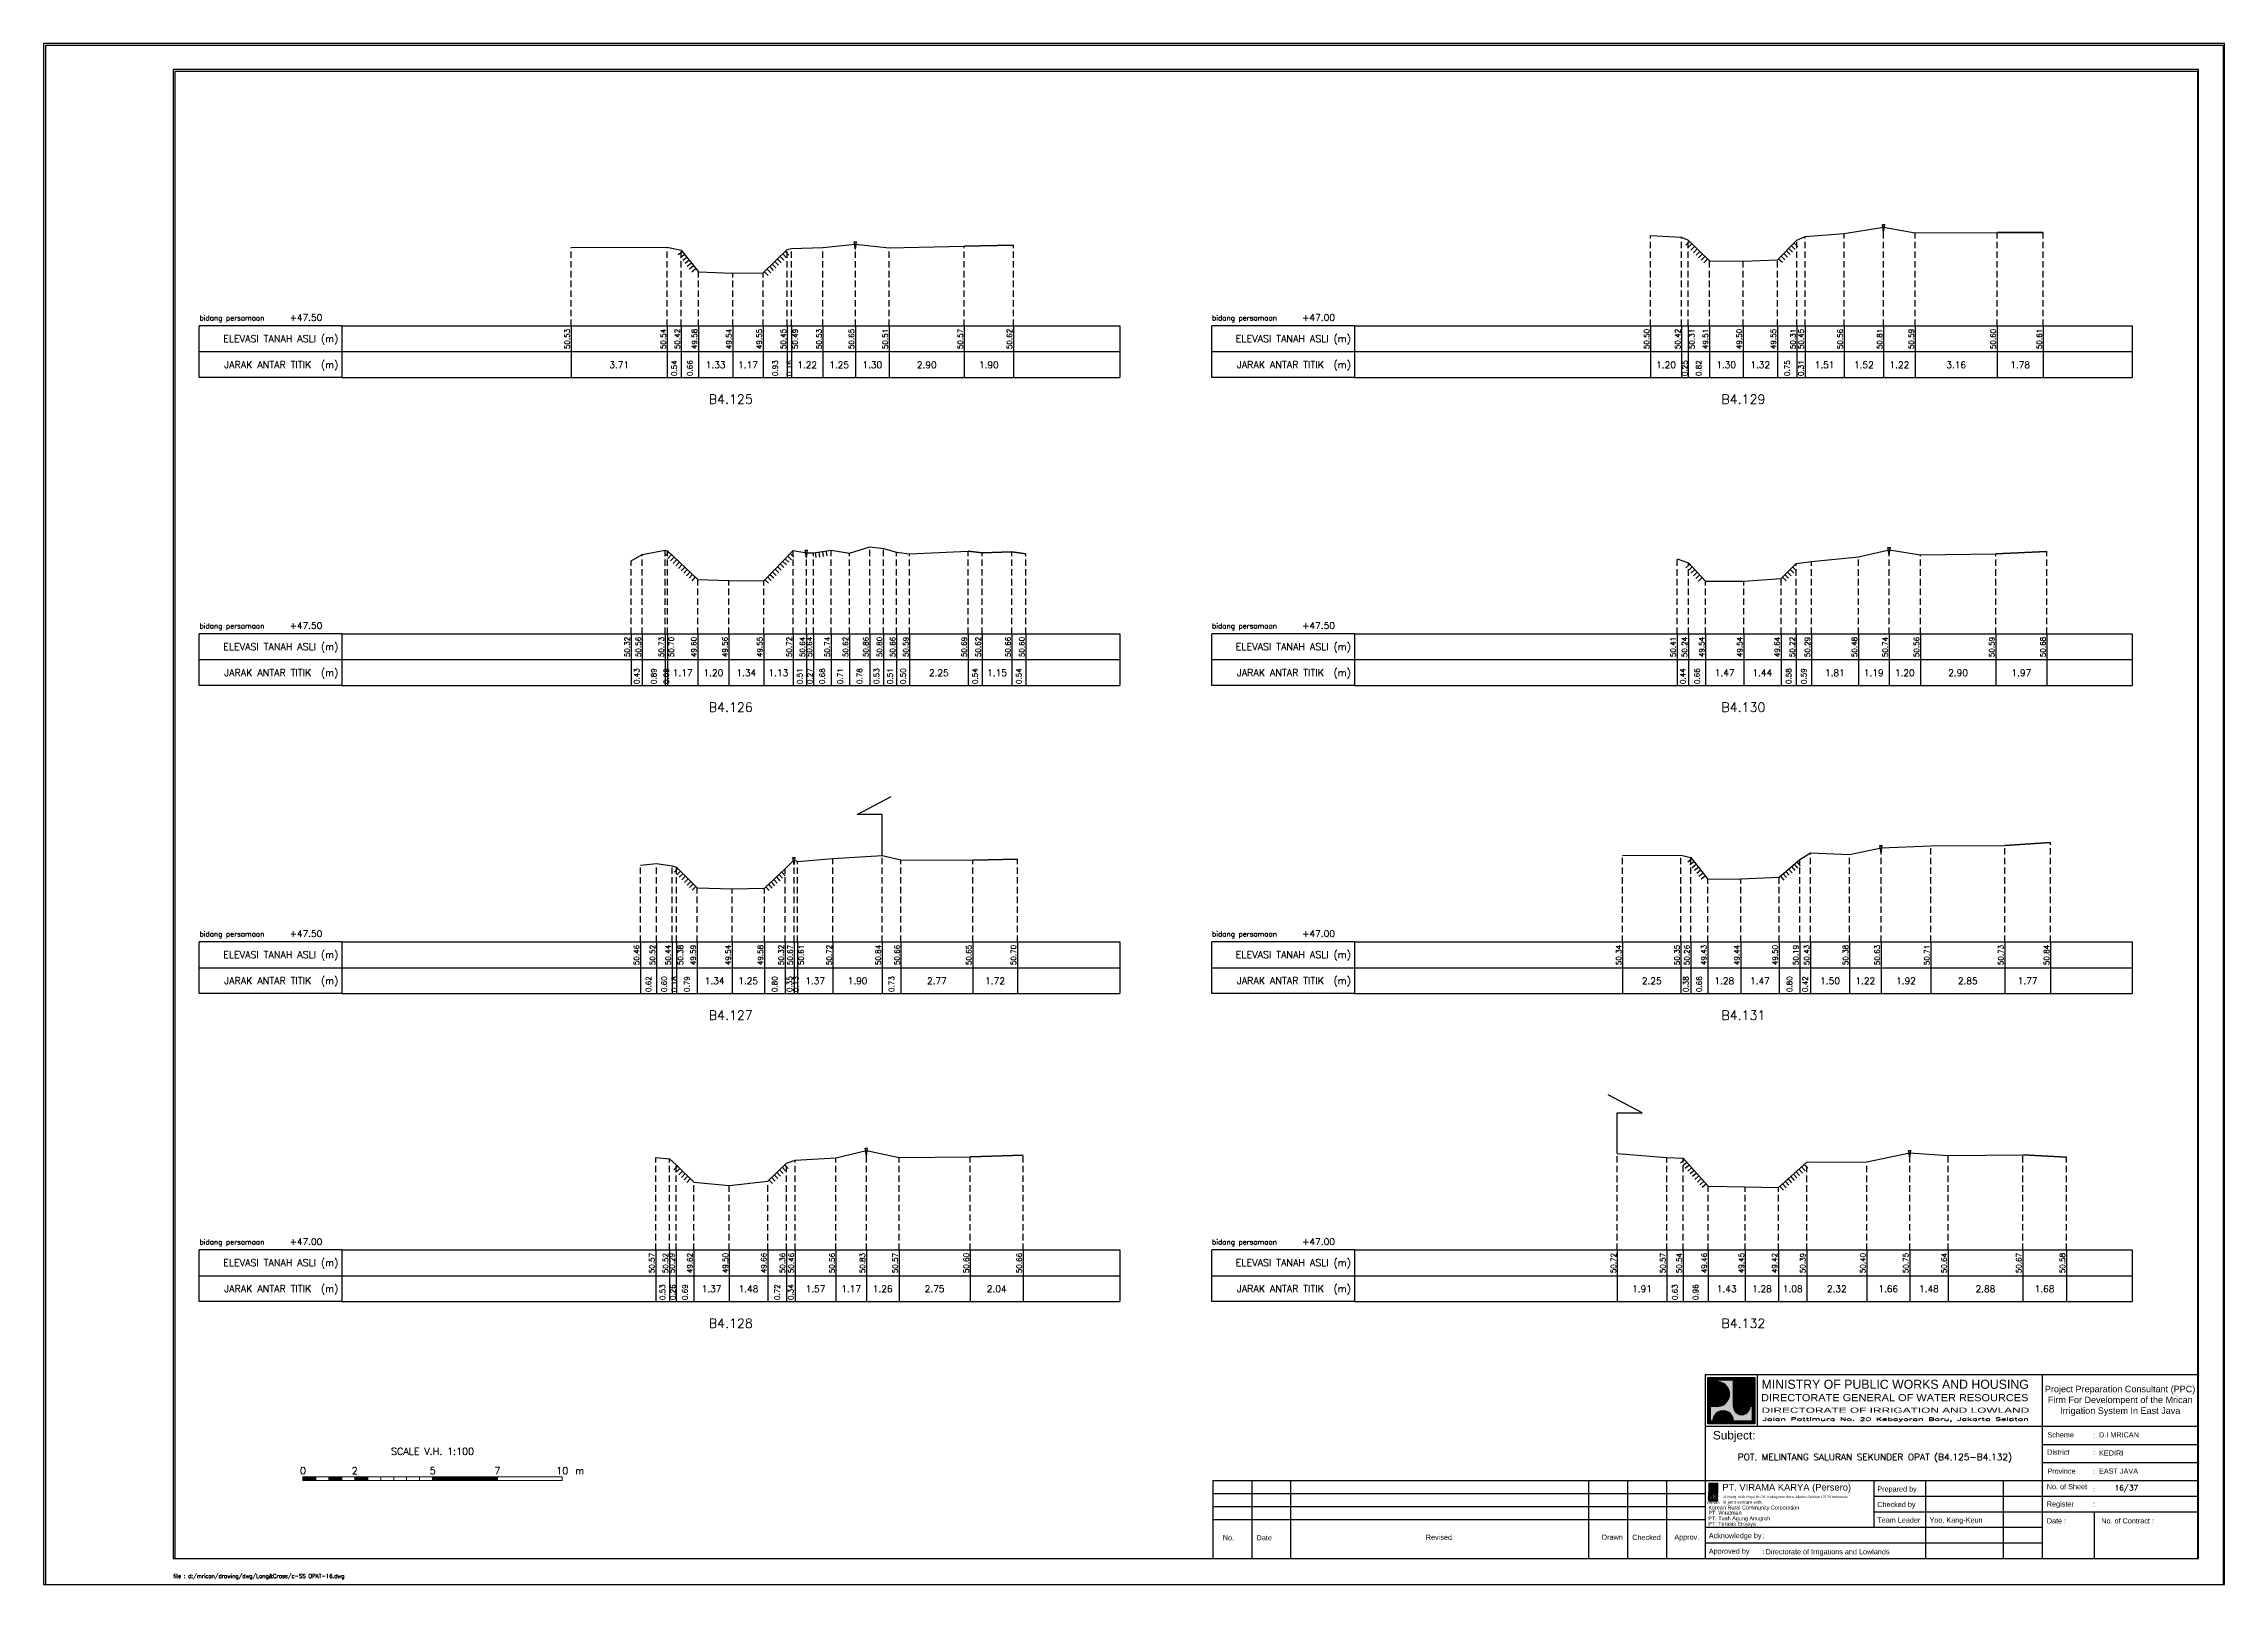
# Model space of a CAD drawing. Header units: inches. Extents: x -11 to 3175, y -842 to -783.
# Drawn here: x 1285 to 1369.1, y -842 to -782.6 of the extents above; entities that cross this region are included whole.
import ezdxf
from ezdxf.enums import TextEntityAlignment as Align

# ---------------------------------------------------------------- set-up
doc = ezdxf.new("R2010")
doc.units = ezdxf.units.IN
doc.header["$MEASUREMENT"] = 0
doc.linetypes.add('DASHED2', pattern=[0.375, 0.25, -0.125])
doc.layers.add('KOP', color=7, linetype='Continuous')
doc.layers.add('pelengkap', color=7, linetype='Continuous')
doc.styles.add('ARIAL', font='arial.ttf')
doc.styles.add('battang01', font='arial.ttf')
doc.styles.add('L100', font='simplex.shx', dxfattribs={"height": 0.254})
doc.styles.add('L140', font='simplex.shx', dxfattribs={"height": 0.356})
doc.styles.add('L60', font='simplex.shx', dxfattribs={"height": 0.152})
doc.styles.add('L80', font='simplex.shx', dxfattribs={"height": 0.203})
doc.styles.add('ROMANS-N', font='ROMANS.SHX', dxfattribs={"width": 0.8})
doc.styles.add('SONDU', font='arial.ttf')
doc.styles.get("Standard").update_dxf_attribs({"font": 'simplex.shx'})
doc.styles.add('STYLE1', font='arial.ttf', dxfattribs={"height": 0.2})
pattern_1 = [(45, (0, 0), (-0.08838834764831843, 0.08838834764831845), [])]

# ---------------------------------------------------------------- blocks, each defined once
blk = doc.blocks.new('kop')
at = {"layer": 'KOP'}
h = blk.add_hatch(color=3, dxfattribs=at)
h.paths.add_polyline_path([(609.8653532927285, 69.7965174242664), (591.8076082223538, 69.7965174242664), (591.8076082223538, 51.90947071793616), (609.8653532927285, 51.90947071793616)])
h.paths.add_polyline_path([(592.1020534932645, 52.24844148547069), (592.1020534932645, 69.50460869670152), (609.5341911203627, 69.50460869670152), (609.5341911203627, 52.24844148547069)], flags=16)
edge = h.paths.add_edge_path(flags=0)
edge.add_line((608.873529834174, 52.90910277674104), (601.6712012034158, 52.90910277674104))
edge.add_ellipse((597.6820295724688, 52.91975268540099), major_axis=(2.820780363398898, 2.820780363398898), ratio=0.9999999999999934, start_angle=314.8470375744171, end_angle=495.1529624255826)
edge.add_line((593.6928579415221, 52.90910277674104), (592.7627147794652, 52.90910277674104))
edge.add_line((592.7627147794651, 52.90910277674104), (592.7627147794651, 58.62619728620361))
edge.add_line((592.7627147794651, 58.62619728620368), (595.428986556629, 58.62619728620368))
edge.add_ellipse((595.4289865566291, 63.36824099147847), major_axis=(-3.353131261170752, 3.353131261170752), ratio=0.9999999999999983, start_angle=134.9999999999999, end_angle=314.9999999999999)
edge.add_line((595.4289865566291, 68.11028469675327), (595.4289865566291, 68.84394741944757))
edge.add_line((595.4289865566291, 68.84394741944752), (601.6547436091821, 68.84394741944752))
edge.add_line((601.6547436091821, 68.84394741944752), (601.6547436091821, 58.59413430307072))
edge.add_ellipse((604.8563547331537, 58.62619728605213), major_axis=(2.263994459030571, 2.263994459030571), ratio=0.9999999999991376, start_angle=135.5737774266452, end_angle=315.0000000026869)
edge.add_line((608.0581264027169, 58.62619728620368), (608.873529834174, 58.62619728620368))
edge.add_line((608.873529834174, 58.62619728620368), (608.873529834174, 52.9091027767411))
h = blk.add_hatch(dxfattribs=at)
h.set_pattern_fill('ANSI31', color=21)
h.set_pattern_definition(pattern_1)
h.paths.add_polyline_path([(609.5341911203627, 69.50460869670152), (592.1020534932645, 69.50460869670152), (592.1020534932645, 52.24844148547069), (609.5341911203627, 52.24844148547069)])
edge = h.paths.add_edge_path(flags=16)
edge.add_line((608.0581264038578, 58.62619728331649), (608.873529834174, 58.62619728331649))
edge.add_line((608.873529834174, 58.62619728331649), (608.873529834174, 52.90910277674104))
edge.add_line((608.873529834174, 52.90910277674104), (601.6712012043477, 52.90910277674104))
edge.add_ellipse((597.6820295732255, 52.91975268530538), major_axis=(-2.820780363950464, 2.820780363950464), ratio=0.9999999999999999, start_angle=224.8470375717975, end_angle=405.1529624282025)
edge.add_line((593.6928579421033, 52.90910277674104), (592.7627147794651, 52.90910277674104))
edge.add_line((592.7627147794651, 52.90910277674104), (592.7627147794651, 58.62619728331649))
edge.add_line((592.7627147794651, 58.62619728331649), (595.4289865705781, 58.62619728331649))
edge.add_ellipse((595.4289865571182, 63.3682409894528), major_axis=(-3.353131262124677, 3.353131262124677), ratio=0.9999999999999912, start_angle=134.9999999999997, end_angle=314.9999999999998)
edge.add_line((595.4289865571182, 68.11028469676671), (595.4289865571182, 68.84394741944752))
edge.add_line((595.4289865571182, 68.84394741944752), (601.6547436095548, 68.84394741944752))
edge.add_line((601.6547436095548, 68.84394741944752), (601.6547436095548, 58.5941344047481))
edge.add_ellipse((604.8563547345466, 58.62619728331649), major_axis=(-2.263994459341034, 2.263994459341035), ratio=0.999999999999965, start_angle=45.57377555810933, end_angle=225.000000000001)
h = blk.add_hatch(color=3, dxfattribs=at)
edge = h.paths.add_edge_path()
edge.add_line((601.6547436091821, 68.84394741944752), (595.4289865566291, 68.84394741944752))
edge.add_line((595.4289865566291, 68.84394741944752), (595.4289865566291, 68.11028469675321))
edge.add_ellipse((595.4289865566291, 63.36824099147847), major_axis=(-3.353131261170759, 3.353131261170758), ratio=0.9999999999999979, start_angle=134.9999999999999, end_angle=314.99999999999994, ccw=False)
edge.add_line((595.4289865566291, 58.62619728620368), (592.7627147794652, 58.62619728620368))
edge.add_line((592.7627147794651, 58.62619728620368), (592.7627147794651, 52.9091027767411))
edge.add_line((592.7627147794651, 52.90910277674104), (593.692857941522, 52.90910277674104))
edge.add_ellipse((597.6820295724688, 52.91975268540099), major_axis=(-2.820780363398898, 2.820780363398898), ratio=0.9999999999999934, start_angle=-135.1529624255826, end_angle=45.15296242558293, ccw=False)
edge.add_line((601.6712012034156, 52.90910277674104), (608.8735298341738, 52.90910277674104))
edge.add_line((608.873529834174, 52.90910277674104), (608.873529834174, 58.62619728620361))
edge.add_line((608.873529834174, 58.62619728620368), (608.0581264027169, 58.62619728620368))
edge.add_ellipse((604.856354733136, 58.62619728987087), major_axis=(2.263994459042317, 2.263994459042318), ratio=0.9999999999997576, start_angle=134.426222510409, end_angle=314.999999934367, ccw=False)
edge.add_line((601.6547436091821, 58.65826027636805), (601.6547436091821, 68.8439474194476))
h = blk.add_hatch(dxfattribs=at)
h.set_pattern_fill('ANSI31', color=41)
h.set_pattern_definition(pattern_1)
h.paths.add_polyline_path([(595.5939701222399, 25.44229578518152), (591.9923714647559, 25.44229578518152), (591.9923714647559, 22.12011222587194), (595.5939701222399, 22.12011222587194)])
h.paths.add_polyline_path([(594.8290399212113, 23.80107538915849), (595.486404190889, 22.50553331270966), (594.9518442189607, 22.50553331270966), (594.3704352444638, 23.59173922572727), (594.3704352444638, 22.50553331270966), (593.8526512319377, 22.50553331270966), (593.8526512319377, 24.7253559070662), (593.2416323709347, 22.50553331270966), (592.8436656118323, 22.50553331270966), (592.1206616099082, 25.0450254569166), (592.6728596590955, 25.0450254569166), (593.0257276515837, 23.53939475651638), (593.4088768836065, 25.0450254569166), (594.3704352444638, 25.0450254569166), (594.3704352444638, 23.99209855350495), (594.8904903176194, 25.0450254569166), (595.4627761213299, 25.0450254569166)], flags=16)
at = {"color": 2}
blk.add_lwpolyline([(-49.29008735655361, -9.987386569675465), (790.6905617838997, -9.987386569675465), (790.6905617838997, 583.2926438577114), (-49.29008735655361, 583.2926438577114)], close=True, dxfattribs=at)
at = {"color": 6}
blk.add_lwpolyline([(0.6493091440684111, 0.0004927304488262507), (780.7026824837753, 0.0004927304488262507), (780.7026824837753, 573.3047645575871), (0.6493091440684111, 573.3047645575871)], close=True, dxfattribs=at)
at = {"layer": 'KOP', "color": 5}
for p, q in [((590.8030303217506, 70.96299432783698), (590.8030303217506, 29.98464833497903)), ((590.8030303217506, 70.96299432783698), (780.7026824837753, 70.96299432783698)), ((400.9033781597261, 29.98464833497903), (400.9033781597261, 0.0004927304488262507)), ((400.9033781597261, 29.98464833497903), (590.8030303217506, 29.98464833497903)), ((590.8030303217506, 29.98464833497903), (590.8030303217506, 0.0004927304488262507))]:
    blk.add_line(p, q, dxfattribs=at)
at = {"layer": 'KOP', "color": 3}
for p, q in [((591.8076082223538, 69.7965174242664), (609.8653532927285, 69.7965174242664)), ((591.8076082223538, 51.90947071793616), (591.8076082223538, 69.7965174242664)), ((592.1020534932645, 69.50460869670152), (609.5341911203627, 69.50460869670152)), ((592.1020534932645, 52.24844148547069), (592.1020534932645, 69.50460869670152)), ((595.4289865571182, 68.84394741502373), (595.4289865571182, 68.1102846954029)), ((595.4289865566291, 68.84394741944752), (601.6547436091821, 68.84394741944752)), ((601.6547436095548, 58.59413430414176), (601.6547436095548, 68.84394741502373)), ((609.5341911203627, 69.50460869670152), (609.5341911203627, 52.24844148547069)), ((609.8653532927285, 69.7965174242664), (609.8653532927285, 51.90947071793616)), ((609.8653532927285, 51.90947071793616), (591.8076082223538, 51.90947071793616)), ((609.5341911203627, 52.24844148547069), (592.1020534932645, 52.24844148547069)), ((592.7627147794651, 52.90910277674104), (592.7627147794651, 58.62619728620368)), ((595.4289865571182, 58.62619728331649), (592.7627147799426, 58.62619728331649)), ((593.6928579415221, 52.90910277674104), (592.7627147794651, 52.90910277674104)), ((608.873529834174, 52.90910277674104), (601.6712012034156, 52.90910277674104)), ((608.8735298352565, 58.62619728331649), (608.0581264038578, 58.62619728331649)), ((608.873529834174, 58.62619728620368), (608.873529834174, 52.90910277674104)), ((720.7343712747147, 43.97725428375983), (780.7026824837753, 43.97725428375983)), ((720.7343712747147, 36.98095130936949), (780.7026824837753, 36.98095130936949)), ((415.895455961991, 29.98464833497903), (415.895455961991, 0.0004927304488262507)), ((430.8875337642562, 29.98464833497903), (430.8875337642562, 0.0004927304488262507)), ((545.8267969149554, 29.98464833497903), (545.8267969149554, 0.0004927304488262507)), ((560.8188747172203, 29.98464833497903), (560.8188747172203, 0.0004927304488262507)), ((575.8109525194855, 29.98464833497903), (575.8109525194855, 0.0004927304488262507)), ((655.7687007982327, 29.98464833497903), (655.7687007982327, 11.99415497226093)), ((675.7581378679197, 29.98464833497903), (675.7581378679197, 0.0004927304488262507)), ((705.7422934724498, 29.98464833497903), (705.7422934724498, 0.0004927304488262507)), ((400.9033781597261, 24.98728906755738), (590.8030303217506, 24.98728906755738)), ((400.9033781597261, 19.98992980013563), (590.8030303217506, 19.98992980013563)), ((655.7687007982327, 23.98781721407303), (720.7343712747147, 23.98781721407303)), ((655.7687007982327, 17.99098609316704), (720.7343712747147, 17.99098609316704)), ((720.7343712747147, 23.98781721407303), (780.7026824837753, 23.98781721407303)), ((720.7343712747147, 17.99098609316704), (780.7026824837753, 17.99098609316704)), ((740.7238083444017, 17.99098609316704), (740.7238083444017, 0.0004927304488262507)), ((400.9033781597261, 14.99257053271398), (590.8030303217506, 14.99257053271398)), ((590.8030303217506, 5.997323851354935), (720.7343712747147, 5.997323851354935))]:
    blk.add_line(p, q, dxfattribs=at)
at = {"layer": 'KOP', "color": 4}
for p, q in [((610.7924673914374, 70.96299432783698), (610.7924673914374, 50.97355725815018)), ((720.7343712747147, 70.96299432783698), (720.7343712747147, 0.0004927304488262507)), ((590.8030303217506, 50.97355725815018), (720.7343712747147, 50.97355725815018)), ((720.7343712747147, 50.97355725815018), (780.7026824837753, 50.97355725815018)), ((590.8030303217506, 29.98464833497903), (720.7343712747147, 29.98464833497903)), ((720.7343712747147, 29.98464833497903), (780.7026824837753, 29.98464833497903)), ((590.8030303217506, 11.99415497226093), (720.7343712747147, 11.99415497226093))]:
    blk.add_line(p, q, dxfattribs=at)
at = {"layer": 'KOP', "color": 41}
blk.add_line((595.5939701222399, 22.12011222587194), (591.9923714647559, 22.12011222587194), dxfattribs=at)
for points in [[(591.9923714647559, 25.44229578518152), (595.5939701222399, 25.44229578518152)], [(592.2042302093139, 25.44229578518152), (592.4160889538717, 25.44229578518152)], [(592.6279476984296, 25.44229578518152), (592.8398064429874, 25.44229578518152)], [(593.0516651875452, 25.44229578518152), (593.2635239321031, 25.44229578518152)], [(593.475382676661, 25.44229578518152), (593.6872414212188, 25.44229578518152)], [(593.8991001657766, 25.44229578518152), (594.1109589103345, 25.44229578518152)], [(594.3228176548924, 25.44229578518152), (594.5346763994503, 25.44229578518152)], [(594.7465351440081, 25.44229578518152), (594.958393888566, 25.44229578518152)], [(595.1702526331238, 25.44229578518152), (595.3821113776818, 25.44229578518152)], [(592.1206616099082, 25.0450254569166), (592.6728596590955, 25.0450254569166)], [(592.1206616099082, 25.0450254569166), (592.8436656118323, 22.50553331270964)], [(592.6728596590955, 25.04502545691657), (593.0257276515837, 23.53939475651638), (593.4088768836065, 25.04502545691663)], [(592.8436656118323, 22.50553331270966), (593.2416323709347, 22.50553331270966)], [(593.2416323709347, 22.50553331270964), (593.8526512319377, 24.7253559070662)], [(593.4088768836065, 25.0450254569166), (594.3704352444638, 25.0450254569166)], [(593.8526512319377, 22.50553331270966), (593.8526512319377, 24.7253559070662)], [(593.8526512319377, 22.50553331270966), (594.3704352444638, 22.50553331270966)], [(594.3704352444638, 25.0450254569166), (594.3704352444638, 23.99209855350495)], [(594.3704352444638, 23.99209855350495), (594.8904903176194, 25.04502545691664)], [(594.9518442189607, 22.50553331270961), (594.3704352444638, 23.59173922572727)], [(594.3704352444638, 23.59173922572727), (594.3704352444638, 22.50553331270966)], [(594.8290399212113, 23.80107538915849), (595.4627761213299, 25.04502545691658)], [(594.8290399212113, 23.80107538915849), (595.486404190889, 22.50553331270966)], [(594.8904903176194, 25.0450254569166), (595.4627761213299, 25.0450254569166)], [(594.9518442189607, 22.50553331270966), (595.486404190889, 22.50553331270966)]]:
    blk.add_lwpolyline(points, dxfattribs=at)
at = {"layer": 'KOP', "color": 42}
for points in [[(592.1962927759001, 29.11418325926331), (592.1962927759001, 25.44229578518152)], [(592.5354066955362, 29.11418325926331), (592.5354066955362, 25.44229578518152)], [(592.9591241846518, 29.11418325926331), (592.9591241846518, 25.44229578518152)], [(593.3828416737675, 29.11418325926331), (593.3828416737675, 25.44229578518152)], [(593.8065591628832, 29.11418325926331), (593.8065591628832, 25.44229578518152)], [(594.2302766519989, 29.11418325926331), (594.2302766519989, 25.44229578518152)], [(594.6539941411147, 29.11418325926331), (594.6539941411147, 25.44229578518152)], [(595.0777116302304, 29.11418325926331), (595.0777116302304, 25.44229578518152)], [(595.5014291193462, 29.11418325926331), (595.5014291193462, 25.44229578518152)]]:
    blk.add_lwpolyline(points, dxfattribs=at)
at = {"layer": 'KOP', "color": 3}
for centre, major_axis, ratio, start_param, end_param in [((595.4289865571182, 63.3682409894528), (-3.353131262124677, 3.353131262124677), 0.9999999999999912, 2.35619449019234, 5.497787143782134), ((597.6820295732255, 52.91975268530538), (-2.820780363950464, 2.820780363950464), 0.9999999999999998, 3.924321118983262, 7.071253168581014), ((604.8563547345466, 58.62619728331649), (-2.263994459341034, 2.263994459341035), 0.9999999999999651, 0.7853981633974656, 3.926990816987259)]:
    blk.add_ellipse(centre, major_axis=major_axis, ratio=ratio, start_param=start_param, end_param=end_param, dxfattribs=at)
at = {"layer": 'KOP', "color": 5, "style": 'SONDU'}
for s, height, width, p, p2 in [('MINISTRY OF PUBLIC WORKS AND HOUSING', 3.49815148719519, 0.9710490151369037, (612.4932982688147, 65.39724920043633), (715.583635835389, 65.39724920043633)), ('DIRECTORATE GENERAL OF WATER RESOURCES', 2.748547597081934, 1.100714376561997, (612.3259886324004, 60.61804978528377), (715.4154333181652, 60.61804978528377)), ('DIRECTORATE OF IRRIGATION AND LOWLAND', 1.99894370696868, 1.63875262601232, (612.5247331509995, 56.15346481889102), (715.7518429621628, 56.15346481889102))]:
    blk.add_text(s, height=height, dxfattribs=dict(at, width=width)).set_placement(p, p2, align=Align.FIT)
at = {"layer": 'KOP', "color": 3, "style": 'ROMANS-N', "width": 1.832260783358812}
blk.add_text('Jalan Pattimura No. 20 Kebayoran Baru, Jakarta Selatan', height=1.249339816855425, dxfattribs=at).set_placement((612.7914110984061, 53.0739527913797), (715.583635835389, 53.0739527913797), align=Align.FIT)
at = {"layer": 'KOP', "color": 5, "style": 'ARIAL'}
blk.add_text('Subject:', height=3.252150442789123, dxfattribs=at).set_placement((593.7538629287924, 45.86653647040268))
at = {"layer": 'KOP', "color": 3}
for s, height, style, p in [('Scheme', 1.99894370696868, 'battang01', (722.7467307064071, 46.65722556886666)), ('District', 1.99894370696868, 'battang01', (722.6754973804648, 39.96707763894264)), (':', 1.99894370696868, 'battang01', (740.368327375754, 46.56012324452533)), ('D.I MRICAN', 1.99894370696868, 'battang01', (742.6585068305885, 46.65722556886666)), ('Province', 1.99894370696868, 'battang01', (722.7467307064071, 32.66461962008597)), (':', 1.99894370696868, 'battang01', (740.368327375754, 32.56751729574452)), (':', 1.99894370696868, 'battang01', (740.382074427338, 39.86997531646293)), ('KEDIRI', 1.99894370696868, 'battang01', (742.6585068305885, 39.66092259447632)), ('EAST JAVA', 1.99894370696868, 'battang01', (742.6585068305885, 32.66461962008597)), ('Prepared by', 1.99894370696868, 'battang01', (657.1430811109453, 25.78808395849862)), ('No. of Sheet ', 1.99894370696868, 'battang01', (722.520620818671, 26.67669459981798)), (':', 1.99894370696868, 'battang01', (740.3764858407951, 25.61838168175072)), ('in joint venture with:', 1.249339816855425, 'SONDU', (597.5578460284455, 21.07202452231022)), ('Checked by', 1.99894370696868, 'battang01', (657.1430811109453, 19.79125283759251)), ('Register', 1.99894370696868, 'battang01', (722.520620818671, 20.01807698302375)), (':', 1.99894370696868, 'battang01', (740.3598310849088, 19.92097465868241)), ('No.', 2, 'STYLE1', (404.7326663119579, 6.989602865739329)), ('Date', 2, 'STYLE1', (417.7761580577991, 6.989602865739329)), ('Revised', 2, 'STYLE1', (483.0371936477145, 7.169341252978228)), ('Drawn', 2, 'STYLE1', (550.9231662973559, 7.182965166626985)), ('Checked', 2, 'STYLE1', (562.6224972631348, 7.108401592637279)), ('Approv.', 2, 'STYLE1', (578.86250988613, 7.205550314016108)), ('Acknowledge by', 1.99894370696868, 'battang01', (592.1774106344633, 7.797590595780406)), (':', 1.99894370696868, 'battang01', (612.7647815001492, 7.813086169812294)), ('Team Leader', 1.99894370696868, 'battang01', (657.1430811109453, 13.79442171668651)), ('Yoo, Kang-Keun', 1.99894370696868, 'battang01', (677.261691985017, 13.79442171668651)), ('Date :', 1.99894370696868, 'battang01', (722.520620818671, 13.48542904786333)), ('No. of Contract :', 1.99894370696868, 'battang01', (743.5203251274443, 13.48542904786333)), ('Approved by', 1.99894370696868, 'battang01', (592.1774106344633, 1.800759474874411)), (':', 1.99894370696868, 'battang01', (612.8062382028575, 1.771932832116903)), ('Directorate of Irrigations and Lowlands', 1.99894370696868, 'battang01', (614.0846811434608, 1.594699671224788))]:
    blk.add_text(s, height=height, dxfattribs=dict(at, style=style)).set_placement(p)
at = {"layer": 'KOP', "color": 6, "style": 'SONDU'}
blk.add_text('PT. VIRAMA KARYA (Persero)', height=2.580944750812598, dxfattribs=at).set_placement((597.3630730504415, 26.14584984606049))
at = {"layer": 'KOP', "color": 42, "style": 'SONDU'}
blk.add_text('VIRAMA', height=0.9417941134961573, dxfattribs=at).set_placement((591.2959839900191, 21.03873930941651))
at = {"layer": 'KOP', "color": 4, "style": 'SONDU'}
for s, p in [('Korean Rural Community Corporation', (592.0172325651579, 18.85809622764893)), ('PT. Wiratman', (592.0172325651579, 16.86431729777243)), ('PT. Terasis Erojaya', (591.9444979581187, 12.58833032325808)), ('PT. Tuah Agung Anugrah', (591.9984246368545, 14.73155498450907))]:
    blk.add_text(s, height=1.49920778022651, dxfattribs=at).set_placement(p)
at = {"layer": 'KOP', "color": 3, "insert": (719.8583502723425, 60.76950394133539), "char_height": 2.49867963371085, "width": 61.43936713392102, "attachment_point": 4, "style": 'SONDU'}
blk.add_mtext('\\pi1.9124;Project Preparation Consultant (PPC)\\P\\pi3.0493;Firm For Develompent of the Mrican \\P\\pi7.7731;Irrigation System In East Java', dxfattribs=at)
at = {"layer": 'KOP', "color": 2, "insert": (597.5716775050441, 24.25098294227902), "char_height": 0.9994718534843399, "width": 48.71807324837515, "attachment_point": 1, "style": 'SONDU'}
blk.add_mtext('Jl. Hang Tuah Raya No.26, Kebayoran Baru Jakarta Selatan 12120 Indonesia', dxfattribs=at)
blk = doc.blocks.new('*X6')
at = {"color": 0}
for p, q in [((20000, 6250), (25000, 6250)), ((20000, 6200), (25000, 6200)), ((20000, 6150), (25000, 6150)), ((20000, 6100), (25000, 6100)), ((20000, 6050), (25000, 6050))]:
    blk.add_line(p, q, dxfattribs=at)
blk = doc.blocks.new('*X5')
at = {"color": 0}
for p, q in [((14000, 6250), (15000, 6250)), ((14000, 6200), (15000, 6200)), ((14000, 6150), (15000, 6150)), ((14000, 6100), (15000, 6100)), ((14000, 6050), (15000, 6050))]:
    blk.add_line(p, q, dxfattribs=at)
blk = doc.blocks.new('*X3')
at = {"color": 0}
for p, q in [((10000, 6250), (11000, 6250)), ((10000, 6200), (11000, 6200)), ((10000, 6150), (11000, 6150)), ((10000, 6100), (11000, 6100)), ((10000, 6050), (11000, 6050))]:
    blk.add_line(p, q, dxfattribs=at)
blk = doc.blocks.new('*X4')
at = {"color": 0}
for p, q in [((12000, 6250), (13000, 6250)), ((12000, 6200), (13000, 6200)), ((12000, 6150), (13000, 6150)), ((12000, 6100), (13000, 6100)), ((12000, 6050), (13000, 6050))]:
    blk.add_line(p, q, dxfattribs=at)
blk = doc.blocks.new('c100')
at = {"color": 2}
blk.add_lwpolyline([(-5, -1), (79.10000000000002, -1), (79.10000000000002, 58.4), (-5, 58.4)], close=True, dxfattribs=at)
at = {"color": 6}
blk.add_lwpolyline([(0, 0), (78.10000000000002, 0), (78.10000000000002, 57.4), (3.516176065587739e-15, 57.4)], close=True, dxfattribs=at)
at = {"color": 3, "lineweight": 0}
for points in [[(5, 3), (5.5, 3), (5.5, 3.15), (5, 3.15)], [(5.5, 3), (6, 3), (6, 3.15), (5.5, 3.15)], [(6, 3), (6.5, 3), (6.5, 3.15), (6, 3.15)], [(6.5, 3), (7, 3), (7, 3.15), (6.5, 3.15)], [(7, 3), (7.5, 3), (7.5, 3.15), (7, 3.15)], [(7.5, 3), (8, 3), (8, 3.15), (7.5, 3.15)], [(8, 3), (8.5, 3), (8.5, 3.15), (8, 3.15)], [(8.5, 3), (9, 3), (9, 3.15), (8.5, 3.15)], [(9, 3), (9.5, 3), (9.5, 3.15), (9, 3.15)], [(9.5, 3), (10, 3), (10, 3.15), (9.5, 3.15)], [(10, 3), (12.5, 3), (12.5, 3.15), (10, 3.15)], [(12.5, 3), (15, 3), (15, 3.15), (12.5, 3.15)]]:
    blk.add_lwpolyline(points, close=True, dxfattribs=at)
at = {"color": 1, "lineweight": 0, "xscale": 0.0005, "yscale": 0.0005, "zscale": 0.0005}
for name in ['*X3', '*X4', '*X5', '*X6']:
    blk.add_blockref(name, (0, 0), dxfattribs=at)
at = {"color": 3}
for s, p in [('SCALE V.H. 1:100', (10, 4)), ('0', (5, 3.25)), ('2', (7, 3.25)), ('5', (10, 3.25)), ('7', (12.5, 3.25)), ('10', (15, 3.25))]:
    blk.add_text(s, height=0.27, dxfattribs=at).set_placement(p, align=Align.CENTER)
blk.add_text('m', height=0.27, dxfattribs=at).set_placement((15.5, 3.25))
blk = doc.blocks.new('das2')
at = {"color": 5, "linetype": 'Continuous'}
for q in [(0, 1), (17.75, 0.9999999999999973)]:
    blk.add_line((2.75, 1), q, dxfattribs=at)
at = {"color": 3, "linetype": 'Continuous'}
for p, q in [((2.75, 1), (2.75, 0)), ((17.75, 0.9999999999999973), (17.75, -2.664535259100376e-15)), ((0, 0.5000000000000004), (17.75, 0.4999999999999973)), ((2.75, 0), (0, 0)), ((2.75, 0), (17.75, -2.664535259100376e-15))]:
    blk.add_line(p, q, dxfattribs=at)
blk.add_lwpolyline([(0, 0), (0, 1)], dxfattribs=at)
blk.add_text('bidang persamaan', height=0.1, dxfattribs=at).set_placement((0.005000000000000004, 1.100000000000001))
at = {"color": 5, "linetype": 'Continuous'}
for s, p in [('ELEVASI TANAH ASLI (m)', (2.683279515513197, 0.6825000000000001)), ('JARAK ANTAR TITIK  (m)', (2.683279515513197, 0.1825000000000001))]:
    blk.add_text(s, height=0.135, dxfattribs=at).set_placement(p, align=Align.RIGHT)
blk = doc.blocks.new('gbrpatok')
at = {"color": 2, "linetype": 'Continuous'}
for p, q in [((-0.0004517254713327645, 0.0009574234873781506), (0.0004517254713327645, 0.0009574234873781506)), ((0, -0.001962284437723838), (-0.0004517254713327645, 0.0009574234873781506)), ((0, -0.001962284437723838), (0.0004517254713327645, 0.0009574234873781506))]:
    blk.add_line(p, q, dxfattribs=at)
blk = doc.blocks.new('rumahka')
at = {"color": 3, "linetype": 'Continuous'}
blk.add_lwpolyline([(0, 0), (0, 0.01576461611489322), (-0.009615698653525406, 0.01576461611489322), (0.003502072417772339, 0.02270718004444916)], dxfattribs=at)
blk = doc.blocks.new('rumahki')
at = {"color": 3, "linetype": 'Continuous'}
blk.add_lwpolyline([(0, 0), (0, 0.01576461611489322), (0.009615698653525406, 0.01576461611489322), (-0.003502072417772339, 0.02270718004444916)], dxfattribs=at)

msp = doc.modelspace()

# ---------------------------------------------------------------- linework, layer by layer
at = {"color": 2, "linetype": 'Continuous', "lineweight": -3}
for p, q in [((1354.436320659015, -789.9230550908158), (1355.957765039015, -789.6740550908157)), ((1355.957765039015, -789.6740550908157), (1357.177972398015, -789.8930550908157)), ((1305.342104593261, -790.4586982356482), (1309.051062400261, -790.4496982356482)), ((1309.051062400261, -790.4496982356482), (1309.590760576261, -790.5676982356482)), ((1312.749320593261, -791.4406982356481), (1313.679848015261, -790.5396982356482)), ((1313.679848015261, -790.5396982356482), (1313.839020728261, -790.4996982356482)), ((1313.839020728261, -790.4996982356482), (1315.054665568261, -790.4576982356482)), ((1315.054665568261, -790.4576982356482), (1316.305633993261, -790.3356982356482)), ((1316.305633993261, -790.3356982356482), (1317.608283984261, -790.4756982356482)), ((1317.608283984261, -790.4756982356482), (1320.504575050261, -790.4146982356482)), ((1320.504575050261, -790.4146982356482), (1322.401018230261, -790.3706982356482)), ((1346.971329372015, -789.9920550908157), (1348.169241880015, -790.0670550908158)), ((1348.169241880015, -790.0670550908158), (1348.417126074015, -790.1730550908158)), ((1348.417126074015, -790.1730550908158), (1349.237560726015, -790.9800550908158)), ((1351.861658351015, -790.9400550908157), (1352.616126967015, -790.1800550908157)), ((1352.616126967015, -790.1800550908157), (1352.927346421015, -790.0410550908157)), ((1352.927346421015, -790.0410550908157), (1354.436320659015, -789.9230550908158)), ((1357.177972398015, -789.8930550908157), (1360.334802964015, -789.8850550908157)), ((1360.334802964015, -789.8850550908157), (1362.114764389015, -789.8820550908157)), ((1309.590760576261, -790.5676982356482), (1310.249898695261, -791.4026982356481)), ((1349.237560726015, -790.9800550908158), (1350.537043592015, -790.9920550908157)), ((1350.537043592015, -790.9920550908157), (1351.861658351015, -790.9400550908157)), ((1310.249898695261, -791.4026982356481), (1311.581254245261, -791.4436982356482)), ((1311.581254245261, -791.4436982356482), (1312.749320593261, -791.4406982356481)), ((1307.656781202162, -802.539578186783), (1308.087669011162, -802.3015781867831)), ((1308.087669011162, -802.3015781867831), (1308.973319438162, -802.1285781867831)), ((1308.973319438162, -802.1285781867831), (1309.058525645162, -802.1565781867831)), ((1309.058525645162, -802.1565781867831), (1310.230639717162, -803.256578186783)), ((1312.768580235162, -803.3115781867831), (1313.901364133162, -802.145578186783)), ((1313.901364133162, -802.145578186783), (1314.415746286162, -802.2255781867831)), ((1314.415746286162, -802.2255781867831), (1314.686042420162, -802.2255781867831)), ((1314.686042420162, -802.2255781867831), (1315.367821913162, -802.1235781867831)), ((1315.367821913162, -802.1235781867831), (1316.078569187162, -802.2395781867831)), ((1316.078569187162, -802.2395781867831), (1316.858007738162, -802.001578186783)), ((1316.858007738162, -802.001578186783), (1317.388988624162, -802.059578186783)), ((1317.388988624162, -802.059578186783), (1317.895103267162, -802.1995781867831)), ((1317.895103267162, -802.1995781867831), (1318.398189004162, -802.2685781867831)), ((1318.398189004162, -802.2685781867831), (1320.649915758162, -802.1685781867831)), ((1320.649915758162, -802.1685781867831), (1321.191515025162, -802.236578186783)), ((1321.191515025162, -802.236578186783), (1322.342792710162, -802.1975781867831)), ((1322.342792710162, -802.1975781867831), (1322.878313568162, -802.2645781867831)), ((1354.984705582269, -802.3811824713757), (1356.172697585269, -802.1201824713758)), ((1356.172697585269, -802.1201824713758), (1357.376903547269, -802.3061824713757)), ((1357.376903547269, -802.3061824713757), (1360.281112486269, -802.2751824713757)), ((1360.281112486269, -802.2751824713757), (1362.255643664269, -802.1831824713757)), ((1347.991693674269, -802.4561824713758), (1348.432982216269, -802.6231824713757)), ((1348.432982216269, -802.6231824713757), (1349.095414914269, -803.3191824713757)), ((1352.003804087269, -803.2191824713757), (1352.588697445269, -802.6381824713757)), ((1352.588697445269, -802.6381824713757), (1353.174388728269, -802.5701824713757)), ((1353.174388728269, -802.5701824713757), (1354.984705582269, -802.3811824713757)), ((1310.230639717162, -803.256578186783), (1311.429389811162, -803.300578186783)), ((1311.429389811162, -803.300578186783), (1312.768580235162, -803.3115781867831)), ((1349.095414914269, -803.3191824713757), (1350.562552311269, -803.3251824713757)), ((1350.562552311269, -803.3251824713757), (1352.003804087269, -803.2191824713757)), ((1313.59233400303, -814.4192968462928), (1313.94103312803, -814.0682968462928)), ((1313.94103312803, -814.0682968462928), (1314.06853873603, -814.1262968462928)), ((1314.06853873603, -814.1262968462928), (1315.44183474103, -814.0142968462928)), ((1315.44183474103, -814.0142968462928), (1317.33769261703, -813.8952968462928)), ((1317.33769261703, -813.8952968462928), (1318.06426410403, -814.0712968462929)), ((1318.06426410403, -814.0712968462929), (1320.83258023203, -814.0852968462929)), ((1320.83258023203, -814.0852968462929), (1322.55330004703, -814.0372968462929)), ((1345.891545470412, -813.8989980689086), (1348.141836954412, -813.8909980689085)), ((1348.141836954412, -813.8909980689085), (1348.518521138412, -813.9749980689085)), ((1348.518521138412, -813.9749980689085), (1349.174401915412, -814.8119980689086)), ((1351.924817195413, -814.7409980689085), (1352.723992040412, -814.0479980689086)), ((1352.723992040412, -814.0479980689086), (1353.142769509412, -813.8029980689086)), ((1353.142769509412, -813.8029980689086), (1354.644987705412, -813.8579980689085)), ((1354.644987705412, -813.8579980689085), (1355.861550485412, -813.6099980689086)), ((1355.861550485412, -813.6099980689086), (1357.779010524412, -813.5229980689085)), ((1357.779010524412, -813.5229980689085), (1360.627138067412, -813.5119980689085)), ((1360.627138067412, -813.5119980689085), (1362.396435335412, -813.3969980689085)), ((1308.01498958503, -814.2752968462928), (1308.63525167003, -814.2132968462928)), ((1308.63525167003, -814.2132968462928), (1309.23472154903, -814.2942968462928)), ((1309.23472154903, -814.2942968462928), (1309.41057936703, -814.3522968462928)), ((1309.41057936703, -814.3522968462928), (1310.20506269403, -815.1492968462928)), ((1312.79415742503, -815.1532968462928), (1313.59233400303, -814.4192968462928)), ((1349.174401915412, -814.8119980689086), (1350.450889713412, -814.8009980689085)), ((1350.450889713412, -814.8009980689085), (1351.924817195413, -814.7409980689085)), ((1310.20506269403, -815.1492968462928), (1311.54813804503, -815.1912968462929)), ((1311.54813804503, -815.1912968462929), (1312.79415742503, -815.1532968462928)), ((1308.607202306034, -825.5409487272938), (1309.132320827034, -825.5929487272938)), ((1309.132320827034, -825.5929487272938), (1309.389482857034, -825.8229487272938)), ((1309.389482857034, -825.8229487272938), (1310.076564338034, -826.4969487272938)), ((1312.922654802034, -826.4549487272938), (1313.646108204034, -825.7549487272938)), ((1313.646108204034, -825.7549487272938), (1313.982927719034, -825.6509487272938)), ((1313.982927719034, -825.6509487272938), (1315.555383755034, -825.5529487272938)), ((1315.555383755034, -825.5529487272938), (1316.728295090034, -825.2789487272938)), ((1316.728295090034, -825.2789487272938), (1317.987838261034, -825.5389487272938)), ((1317.987838261034, -825.5389487272938), (1320.734034098034, -825.5149487272938)), ((1320.734034098034, -825.5149487272938), (1322.775572907034, -825.4509487272937)), ((1345.689090622677, -825.3916518602375), (1347.594472482677, -825.5436518602376)), ((1347.594472482677, -825.5436518602376), (1348.227125052677, -825.5726518602376)), ((1348.227125052677, -825.5726518602376), (1349.190688833677, -826.6536518602375)), ((1351.908529889677, -826.6976518602376), (1352.993065176677, -825.7266518602376)), ((1352.993065176677, -825.7266518602376), (1355.308595847677, -825.7126518602375)), ((1355.308595847677, -825.7126518602375), (1356.964709672677, -825.3626518602375)), ((1356.964709672677, -825.3626518602375), (1358.445963870677, -825.4686518602375)), ((1358.445963870677, -825.4686518602375), (1361.323065440677, -825.4386518602375)), ((1361.323065440677, -825.4386518602375), (1363.005721673677, -825.5286518602375)), ((1310.076564338034, -826.4969487272938), (1311.443231136034, -826.6169487272938)), ((1311.443231136034, -826.6169487272938), (1312.922654802034, -826.4549487272938)), ((1349.190688833677, -826.6536518602375), (1350.624946742677, -826.6676518602375)), ((1350.624946742677, -826.6676518602375), (1351.908529889677, -826.6976518602376))]:
    msp.add_line(p, q, dxfattribs=at)
at = {"color": 1, "linetype": 'DASHED2', "lineweight": -3}
for p, q in [((1355.957765039015, -793.4870550908157), (1355.957765039015, -789.6740550908157)), ((1305.342104593261, -793.4866982356482), (1305.342104593261, -790.4586982356482)), ((1309.051062400261, -793.4866982356482), (1309.051062400261, -790.4496982356482)), ((1313.679848015261, -793.4866982356482), (1313.679848015261, -790.5396982356482)), ((1313.839020728261, -793.4866982356482), (1313.839020728261, -790.4996982356482)), ((1315.054665568261, -793.4866982356482), (1315.054665568261, -790.4576982356482)), ((1316.305633993261, -793.4866982356482), (1316.305633993261, -790.3356982356482)), ((1317.608283984261, -793.4866982356482), (1317.608283984261, -790.4756982356482)), ((1320.504575050261, -793.4866982356482), (1320.504575050261, -790.4146982356482)), ((1322.401018230261, -793.4866982356482), (1322.401018230261, -790.3706982356482)), ((1346.971329372015, -793.4870550908157), (1346.971329372015, -789.9920550908157)), ((1348.169241880015, -793.4870550908157), (1348.169241880015, -790.0670550908158)), ((1348.417126074015, -793.4870550908157), (1348.417126074015, -790.1730550908158)), ((1352.616126967015, -793.4870550908157), (1352.616126967015, -790.1800550908157)), ((1352.927346421015, -793.4870550908157), (1352.927346421015, -790.0410550908157)), ((1354.436320659015, -793.4870550908157), (1354.436320659015, -789.9230550908158)), ((1357.177972398015, -793.4870550908157), (1357.177972398015, -789.8930550908157)), ((1360.334802964015, -793.4870550908157), (1360.334802964015, -789.8850550908157)), ((1362.114764389015, -793.4870550908157), (1362.114764389015, -789.8820550908157)), ((1309.590760576261, -793.4866982356482), (1309.590760576261, -790.5676982356482)), ((1349.237560726015, -793.4870550908157), (1349.237560726015, -790.9800550908158)), ((1350.537043592015, -793.4870550908157), (1350.537043592015, -790.9920550908157)), ((1351.861658351015, -793.4870550908157), (1351.861658351015, -790.9400550908157)), ((1310.249898695261, -793.4866982356482), (1310.249898695261, -791.4026982356481)), ((1311.581254245261, -793.4866982356482), (1311.581254245261, -791.4436982356482)), ((1312.749320593261, -793.4866982356482), (1312.749320593261, -791.4406982356481)), ((1308.087669011162, -805.3605781867831), (1308.087669011162, -802.3015781867831)), ((1308.973319438162, -805.3605781867831), (1308.973319438162, -802.1285781867831)), ((1309.058525645162, -805.3605781867831), (1309.058525645162, -802.1565781867831)), ((1313.901364133162, -805.3605781867831), (1313.901364133162, -802.145578186783)), ((1314.415746286162, -805.3605781867831), (1314.415746286162, -802.2255781867831)), ((1314.686042420162, -805.3605781867831), (1314.686042420162, -802.2255781867831)), ((1315.367821913162, -805.3605781867831), (1315.367821913162, -802.1235781867831)), ((1316.078569187162, -805.3605781867831), (1316.078569187162, -802.2395781867831)), ((1316.858007738162, -805.3605781867831), (1316.858007738162, -802.001578186783)), ((1317.388988624162, -805.3605781867831), (1317.388988624162, -802.059578186783)), ((1317.895103267162, -805.3605781867831), (1317.895103267162, -802.1995781867831)), ((1318.398189004162, -805.3605781867831), (1318.398189004162, -802.2685781867831)), ((1320.649915758162, -805.3605781867831), (1320.649915758162, -802.1685781867831)), ((1321.191515025162, -805.3605781867831), (1321.191515025162, -802.236578186783)), ((1322.342792710162, -805.3605781867831), (1322.342792710162, -802.1975781867831)), ((1322.878313568162, -805.3605781867831), (1322.878313568162, -802.2645781867831)), ((1356.172697585269, -805.3621824713757), (1356.172697585269, -802.1201824713758)), ((1357.376903547269, -805.3621824713757), (1357.376903547269, -802.3061824713757)), ((1360.281112486269, -805.3621824713757), (1360.281112486269, -802.2751824713757)), ((1362.255643664269, -805.3621824713757), (1362.255643664269, -802.1831824713757)), ((1307.656781202162, -805.3605781867831), (1307.656781202162, -802.539578186783)), ((1347.991693674269, -805.3621824713757), (1347.991693674269, -802.4561824713758)), ((1348.432982216269, -805.3621824713757), (1348.432982216269, -802.6231824713757)), ((1352.588697445269, -805.3621824713757), (1352.588697445269, -802.6381824713757)), ((1353.174388728269, -805.3621824713757), (1353.174388728269, -802.5701824713757)), ((1354.984705582269, -805.3621824713757), (1354.984705582269, -802.3811824713757)), ((1310.230639717162, -805.3605781867831), (1310.230639717162, -803.256578186783)), ((1311.429389811162, -805.3605781867831), (1311.429389811162, -803.300578186783)), ((1312.768580235162, -805.3605781867831), (1312.768580235162, -803.3115781867831)), ((1349.095414914269, -805.3621824713757), (1349.095414914269, -803.3191824713757)), ((1350.562552311269, -805.3621824713757), (1350.562552311269, -803.3251824713757)), ((1352.003804087269, -805.3621824713757), (1352.003804087269, -803.2191824713757)), ((1313.94103312803, -817.2352968462928), (1313.94103312803, -814.0682968462928)), ((1315.44183474103, -817.2352968462928), (1315.44183474103, -814.0142968462928)), ((1317.33769261703, -817.2352968462928), (1317.33769261703, -813.8952968462928)), ((1318.06426410403, -817.2352968462928), (1318.06426410403, -814.0712968462929)), ((1320.83258023203, -817.2352968462928), (1320.83258023203, -814.0852968462929)), ((1322.55330004703, -817.2352968462928), (1322.55330004703, -814.0372968462929)), ((1345.891545470412, -817.2369980689085), (1345.891545470412, -813.8989980689086)), ((1348.141836954412, -817.2369980689085), (1348.141836954412, -813.8909980689085)), ((1348.518521138412, -817.2369980689085), (1348.518521138412, -813.9749980689085)), ((1352.723992040412, -817.2369980689085), (1352.723992040412, -814.0479980689086)), ((1353.142769509412, -817.2369980689085), (1353.142769509412, -813.8029980689086)), ((1354.644987705412, -817.2369980689085), (1354.644987705412, -813.8579980689085)), ((1355.861550485412, -817.2369980689085), (1355.861550485412, -813.6099980689086)), ((1357.779010524412, -817.2369980689085), (1357.779010524412, -813.5229980689085)), ((1360.627138067412, -817.2369980689085), (1360.627138067412, -813.5119980689085)), ((1362.396435335412, -817.2369980689085), (1362.396435335412, -813.3969980689085)), ((1308.01498958503, -817.2352968462928), (1308.01498958503, -814.2752968462928)), ((1308.63525167003, -817.2352968462928), (1308.63525167003, -814.2132968462928)), ((1309.23472154903, -817.2352968462928), (1309.23472154903, -814.2942968462928)), ((1309.41057936703, -817.2352968462928), (1309.41057936703, -814.3522968462928)), ((1313.59233400303, -817.2352968462928), (1313.59233400303, -814.4192968462928)), ((1314.06853873603, -817.2352968462928), (1314.06853873603, -814.1262968462928)), ((1349.174401915412, -817.2369980689085), (1349.174401915412, -814.8119980689086)), ((1350.450889713412, -817.2369980689085), (1350.450889713412, -814.8009980689085)), ((1351.924817195413, -817.2369980689085), (1351.924817195413, -814.7409980689085)), ((1310.20506269403, -817.2352968462928), (1310.20506269403, -815.1492968462928)), ((1311.54813804503, -817.2352968462928), (1311.54813804503, -815.1912968462929)), ((1312.79415742503, -817.2352968462928), (1312.79415742503, -815.1532968462928)), ((1308.607202306034, -829.1119487272938), (1308.607202306034, -825.5409487272938)), ((1309.132320827034, -829.1119487272938), (1309.132320827034, -825.5929487272938)), ((1309.389482857034, -829.1119487272938), (1309.389482857034, -825.8229487272938)), ((1313.646108204034, -829.1119487272938), (1313.646108204034, -825.7549487272938)), ((1313.982927719034, -829.1119487272938), (1313.982927719034, -825.6509487272938)), ((1315.555383755034, -829.1119487272938), (1315.555383755034, -825.5529487272938)), ((1316.728295090034, -829.1119487272938), (1316.728295090034, -825.2789487272938)), ((1317.987838261034, -829.1119487272938), (1317.987838261034, -825.5389487272938)), ((1320.734034098034, -829.1119487272938), (1320.734034098034, -825.5149487272938)), ((1322.775572907034, -829.1119487272938), (1322.775572907034, -825.4509487272937)), ((1345.689090622677, -829.1126518602375), (1345.689090622677, -825.3916518602375)), ((1347.594472482677, -829.1126518602375), (1347.594472482677, -825.5436518602376)), ((1348.227125052677, -829.1126518602375), (1348.227125052677, -825.5726518602376)), ((1352.993065176677, -829.1126518602375), (1352.993065176677, -825.7266518602376)), ((1355.308595847677, -829.1126518602375), (1355.308595847677, -825.7126518602375)), ((1356.964709672677, -829.1126518602375), (1356.964709672677, -825.3626518602375)), ((1358.445963870677, -829.1126518602375), (1358.445963870677, -825.4686518602375)), ((1361.323065440677, -829.1126518602375), (1361.323065440677, -825.4386518602375)), ((1363.005721673677, -829.1126518602375), (1363.005721673677, -825.5286518602375)), ((1310.076564338034, -829.1119487272938), (1310.076564338034, -826.4969487272938)), ((1311.443231136034, -829.1119487272938), (1311.443231136034, -826.6169487272938)), ((1312.922654802034, -829.1119487272938), (1312.922654802034, -826.4549487272938)), ((1349.190688833677, -829.1126518602375), (1349.190688833677, -826.6536518602375)), ((1350.624946742677, -829.1126518602375), (1350.624946742677, -826.6676518602375)), ((1351.908529889677, -829.1126518602375), (1351.908529889677, -826.6976518602376))]:
    msp.add_line(p, q, dxfattribs=at)
at = {"color": 1, "linetype": 'Continuous', "lineweight": -3}
for p, q in [((1305.342104593261, -793.4866982356482), (1305.342104593261, -795.4866982356482)), ((1309.051062400261, -793.4866982356482), (1309.051062400261, -795.4866982356482)), ((1309.590760576261, -793.4866982356482), (1309.590760576261, -795.4866982356482)), ((1310.249898695261, -793.4866982356482), (1310.249898695261, -795.4866982356482)), ((1311.581254245261, -793.4866982356482), (1311.581254245261, -795.4866982356482)), ((1312.749320593261, -793.4866982356482), (1312.749320593261, -795.4866982356482)), ((1313.679848015261, -793.4866982356482), (1313.679848015261, -795.4866982356482)), ((1313.839020728261, -793.4866982356482), (1313.839020728261, -795.4866982356482)), ((1315.054665568261, -793.4866982356482), (1315.054665568261, -795.4866982356482)), ((1316.305633993261, -793.4866982356482), (1316.305633993261, -795.4866982356482)), ((1317.608283984261, -793.4866982356482), (1317.608283984261, -795.4866982356482)), ((1320.504575050261, -793.4866982356482), (1320.504575050261, -795.4866982356482)), ((1322.401018230261, -793.4866982356482), (1322.401018230261, -795.4866982356482)), ((1346.971329372015, -793.4870550908157), (1346.971329372015, -795.4870550908157)), ((1348.169241880015, -793.4870550908157), (1348.169241880015, -795.4870550908157)), ((1348.417126074015, -793.4870550908157), (1348.417126074015, -795.4870550908157)), ((1349.237560726015, -793.4870550908157), (1349.237560726015, -795.4870550908157)), ((1350.537043592015, -793.4870550908157), (1350.537043592015, -795.4870550908157)), ((1351.861658351015, -793.4870550908157), (1351.861658351015, -795.4870550908157)), ((1352.616126967015, -793.4870550908157), (1352.616126967015, -795.4870550908157)), ((1352.927346421015, -793.4870550908157), (1352.927346421015, -795.4870550908157)), ((1354.436320659015, -793.4870550908157), (1354.436320659015, -795.4870550908157)), ((1355.957765039015, -793.4870550908157), (1355.957765039015, -795.4870550908157)), ((1357.177972398015, -793.4870550908157), (1357.177972398015, -795.4870550908157)), ((1360.334802964015, -793.4870550908157), (1360.334802964015, -795.4870550908157)), ((1362.114764389015, -793.4870550908157), (1362.114764389015, -795.4870550908157)), ((1307.656781202162, -805.3605781867831), (1307.656781202162, -807.3605781867831)), ((1308.087669011162, -805.3605781867831), (1308.087669011162, -807.3605781867831)), ((1308.973319438162, -805.3605781867831), (1308.973319438162, -807.3605781867831)), ((1309.058525645162, -805.3605781867831), (1309.058525645162, -807.3605781867831)), ((1310.230639717162, -805.3605781867831), (1310.230639717162, -807.3605781867831)), ((1311.429389811162, -805.3605781867831), (1311.429389811162, -807.3605781867831)), ((1312.768580235162, -805.3605781867831), (1312.768580235162, -807.3605781867831)), ((1313.901364133162, -805.3605781867831), (1313.901364133162, -807.3605781867831)), ((1314.415746286162, -805.3605781867831), (1314.415746286162, -807.3605781867831)), ((1314.686042420162, -805.3605781867831), (1314.686042420162, -807.3605781867831)), ((1315.367821913162, -805.3605781867831), (1315.367821913162, -807.3605781867831)), ((1316.078569187162, -805.3605781867831), (1316.078569187162, -807.3605781867831)), ((1316.858007738162, -805.3605781867831), (1316.858007738162, -807.3605781867831)), ((1317.388988624162, -805.3605781867831), (1317.388988624162, -807.3605781867831)), ((1317.895103267162, -805.3605781867831), (1317.895103267162, -807.3605781867831)), ((1318.398189004162, -805.3605781867831), (1318.398189004162, -807.3605781867831)), ((1320.649915758162, -805.3605781867831), (1320.649915758162, -807.3605781867831)), ((1321.191515025162, -805.3605781867831), (1321.191515025162, -807.3605781867831)), ((1322.342792710162, -805.3605781867831), (1322.342792710162, -807.3605781867831)), ((1322.878313568162, -805.3605781867831), (1322.878313568162, -807.3605781867831)), ((1347.991693674269, -805.3621824713757), (1347.991693674269, -807.3621824713757)), ((1348.432982216269, -805.3621824713757), (1348.432982216269, -807.3621824713757)), ((1349.095414914269, -805.3621824713757), (1349.095414914269, -807.3621824713757)), ((1350.562552311269, -805.3621824713757), (1350.562552311269, -807.3621824713757)), ((1352.003804087269, -805.3621824713757), (1352.003804087269, -807.3621824713757)), ((1352.588697445269, -805.3621824713757), (1352.588697445269, -807.3621824713757)), ((1353.174388728269, -805.3621824713757), (1353.174388728269, -807.3621824713757)), ((1354.984705582269, -805.3621824713757), (1354.984705582269, -807.3621824713757)), ((1356.172697585269, -805.3621824713757), (1356.172697585269, -807.3621824713757)), ((1357.376903547269, -805.3621824713757), (1357.376903547269, -807.3621824713757)), ((1360.281112486269, -805.3621824713757), (1360.281112486269, -807.3621824713757)), ((1362.255643664269, -805.3621824713757), (1362.255643664269, -807.3621824713757)), ((1308.01498958503, -817.2352968462928), (1308.01498958503, -819.2352968462928)), ((1308.63525167003, -817.2352968462928), (1308.63525167003, -819.2352968462928)), ((1309.23472154903, -817.2352968462928), (1309.23472154903, -819.2352968462928)), ((1309.41057936703, -817.2352968462928), (1309.41057936703, -819.2352968462928)), ((1310.20506269403, -817.2352968462928), (1310.20506269403, -819.2352968462928)), ((1311.54813804503, -817.2352968462928), (1311.54813804503, -819.2352968462928)), ((1312.79415742503, -817.2352968462928), (1312.79415742503, -819.2352968462928)), ((1313.59233400303, -817.2352968462928), (1313.59233400303, -819.2352968462928)), ((1313.94103312803, -817.2352968462928), (1313.94103312803, -819.2352968462928)), ((1314.06853873603, -817.2352968462928), (1314.06853873603, -819.2352968462928)), ((1315.44183474103, -817.2352968462928), (1315.44183474103, -819.2352968462928)), ((1317.33769261703, -817.2352968462928), (1317.33769261703, -819.2352968462928)), ((1318.06426410403, -817.2352968462928), (1318.06426410403, -819.2352968462928)), ((1320.83258023203, -817.2352968462928), (1320.83258023203, -819.2352968462928)), ((1322.55330004703, -817.2352968462928), (1322.55330004703, -819.2352968462928)), ((1345.891545470412, -817.2369980689085), (1345.891545470412, -819.2369980689085)), ((1348.141836954412, -817.2369980689085), (1348.141836954412, -819.2369980689085)), ((1348.518521138412, -817.2369980689085), (1348.518521138412, -819.2369980689085)), ((1349.174401915412, -817.2369980689085), (1349.174401915412, -819.2369980689085)), ((1350.450889713412, -817.2369980689085), (1350.450889713412, -819.2369980689085)), ((1351.924817195413, -817.2369980689085), (1351.924817195413, -819.2369980689085)), ((1352.723992040412, -817.2369980689085), (1352.723992040412, -819.2369980689085)), ((1353.142769509412, -817.2369980689085), (1353.142769509412, -819.2369980689085)), ((1354.644987705412, -817.2369980689085), (1354.644987705412, -819.2369980689085)), ((1355.861550485412, -817.2369980689085), (1355.861550485412, -819.2369980689085)), ((1357.779010524412, -817.2369980689085), (1357.779010524412, -819.2369980689085)), ((1360.627138067412, -817.2369980689085), (1360.627138067412, -819.2369980689085)), ((1362.396435335412, -817.2369980689085), (1362.396435335412, -819.2369980689085)), ((1308.607202306034, -829.1119487272938), (1308.607202306034, -831.1119487272938)), ((1309.132320827034, -829.1119487272938), (1309.132320827034, -831.1119487272938)), ((1309.389482857034, -829.1119487272938), (1309.389482857034, -831.1119487272938)), ((1310.076564338034, -829.1119487272938), (1310.076564338034, -831.1119487272938)), ((1311.443231136034, -829.1119487272938), (1311.443231136034, -831.1119487272938)), ((1312.922654802034, -829.1119487272938), (1312.922654802034, -831.1119487272938)), ((1313.646108204034, -829.1119487272938), (1313.646108204034, -831.1119487272938)), ((1313.982927719034, -829.1119487272938), (1313.982927719034, -831.1119487272938)), ((1315.555383755034, -829.1119487272938), (1315.555383755034, -831.1119487272938)), ((1316.728295090034, -829.1119487272938), (1316.728295090034, -831.1119487272938)), ((1317.987838261034, -829.1119487272938), (1317.987838261034, -831.1119487272938)), ((1320.734034098034, -829.1119487272938), (1320.734034098034, -831.1119487272938)), ((1322.775572907034, -829.1119487272938), (1322.775572907034, -831.1119487272938)), ((1345.689090622677, -829.1126518602375), (1345.689090622677, -831.1126518602375)), ((1347.594472482677, -829.1126518602375), (1347.594472482677, -831.1126518602375)), ((1348.227125052677, -829.1126518602375), (1348.227125052677, -831.1126518602375)), ((1349.190688833677, -829.1126518602375), (1349.190688833677, -831.1126518602375)), ((1350.624946742677, -829.1126518602375), (1350.624946742677, -831.1126518602375)), ((1351.908529889677, -829.1126518602375), (1351.908529889677, -831.1126518602375)), ((1352.993065176677, -829.1126518602375), (1352.993065176677, -831.1126518602375)), ((1355.308595847677, -829.1126518602375), (1355.308595847677, -831.1126518602375)), ((1356.964709672677, -829.1126518602375), (1356.964709672677, -831.1126518602375)), ((1358.445963870677, -829.1126518602375), (1358.445963870677, -831.1126518602375)), ((1361.323065440677, -829.1126518602375), (1361.323065440677, -831.1126518602375)), ((1363.005721673677, -829.1126518602375), (1363.005721673677, -831.1126518602375))]:
    msp.add_line(p, q, dxfattribs=at)
at = {"layer": 'pelengkap', "color": 8, "linetype": 'Continuous', "lineweight": 60}
for p, q in [((1320.504575050261, -790.4146982356482), (1322.401018230261, -790.3706982356482)), ((1360.334802964015, -789.8850550908157), (1362.114764389015, -789.8820550908157)), ((1320.649915758162, -802.1685781867831), (1321.191515025162, -802.236578186783)), ((1321.191515025162, -802.236578186783), (1322.342792710162, -802.1975781867831)), ((1322.342792710162, -802.1975781867831), (1322.878313568162, -802.2645781867831)), ((1360.281112486269, -802.2751824713757), (1362.255643664269, -802.1831824713757)), ((1320.83258023203, -814.0852968462929), (1322.55330004703, -814.0372968462929)), ((1360.627138067412, -813.5119980689085), (1362.396435335412, -813.3969980689085)), ((1320.734034098034, -825.5149487272938), (1322.775572907034, -825.4509487272937)), ((1361.323065440677, -825.4386518602375), (1363.005721673677, -825.5286518602375))]:
    msp.add_line(p, q, dxfattribs=at)
at = {"layer": 'pelengkap', "color": 1, "linetype": 'Continuous', "lineweight": -3}
for p, q in [((1348.467030455411, -790.2221422858626), (1348.326781326705, -790.364726232706)), ((1348.566839218201, -790.3203166759562), (1348.426590089496, -790.4629006227996)), ((1348.666647980991, -790.4184910660498), (1348.526398852286, -790.5610750128932)), ((1348.766456743782, -790.5166654561434), (1348.626207615077, -790.6592494029868)), ((1352.305505619576, -790.4929537575691), (1352.447442550765, -790.6338576523503)), ((1352.404138345923, -790.3935979057366), (1352.546075277112, -790.5345018005178)), ((1352.502771072269, -790.294242053904), (1352.644708003459, -790.4351459486852)), ((1309.634132741274, -790.6226423463617), (1309.477149567807, -790.7465628178272)), ((1309.7208770713, -790.7325305677886), (1309.563893897833, -790.8564510392541)), ((1309.807621401326, -790.8424187892155), (1309.650638227859, -790.966339260681)), ((1309.894365731351, -790.9523070106424), (1309.737382557884, -791.0762274821079)), ((1309.981110061377, -791.0621952320693), (1309.82412688791, -791.1861157035348)), ((1310.067854391403, -791.1720834534962), (1309.910871217936, -791.2960039249617)), ((1310.154598721429, -791.281971674923), (1309.997615547962, -791.4058921463886)), ((1312.900187369952, -791.2946187514931), (1313.039310688195, -791.4383013959601)), ((1313.000765221079, -791.197232428723), (1313.139888539322, -791.3409150731901)), ((1313.101343072206, -791.099846105953), (1313.240466390449, -791.2435287504201)), ((1313.201920923333, -791.002459783183), (1313.341044241576, -791.14614242765)), ((1313.30249877446, -790.905073460413), (1313.441622092703, -791.04875610488)), ((1313.403076625588, -790.8076871376429), (1313.542199943831, -790.95136978211)), ((1313.503654476715, -790.7103008148729), (1313.642777794958, -790.8539834593399)), ((1313.604232327842, -790.6129144921028), (1313.743355646085, -790.7565971365699)), ((1348.866265506572, -790.614839846237), (1348.726016377867, -790.7574237930804)), ((1348.966074269363, -790.7130142363307), (1348.825825140658, -790.855598183174)), ((1349.065883032153, -790.8111886264243), (1348.925633903448, -790.9537725732677)), ((1349.165691794944, -790.9093630165179), (1349.025442666238, -791.0519469633613)), ((1351.910974714189, -790.8903771648994), (1352.052911645378, -791.0312810596806)), ((1352.009607440536, -790.7910213130668), (1352.151544371725, -790.931925207848)), ((1352.108240166882, -790.6916654612343), (1352.250177098072, -790.8325693560155)), ((1352.206872893229, -790.5923096094017), (1352.348809824418, -790.7332135041829)), ((1312.799609518825, -791.3920050742631), (1312.938732837068, -791.5356877187302)), ((1309.109568405615, -802.2044805521246), (1308.97270450464, -802.3503170105628)), ((1309.211653926522, -802.3002852828074), (1309.074790025546, -802.4461217412456)), ((1313.79290086785, -802.2572218706122), (1313.936350706785, -802.3965852219982)), ((1314.755271935938, -802.2152208635111), (1314.784864288144, -802.4130194800152)), ((1314.893730967491, -802.1945062169673), (1314.923323319697, -802.3923048334714)), ((1315.032189999044, -802.1737915704234), (1315.06178235125, -802.3715901869275)), ((1315.170649030597, -802.1530769238796), (1315.200241382802, -802.3508755403836)), ((1309.313739447429, -802.3960900134903), (1309.176875546453, -802.5419264719285)), ((1309.415824968335, -802.4918947441731), (1309.27896106736, -802.6377312026113)), ((1309.517910489242, -802.587699474856), (1309.381046588267, -802.7335359332942)), ((1309.619996010149, -802.6835042055388), (1309.483132109173, -802.8293406639771)), ((1309.722081531055, -802.7793089362217), (1309.58521763008, -802.9251453946599)), ((1309.824167051962, -802.8751136669046), (1309.687303150987, -803.0209501253428)), ((1309.926252572869, -802.9709183975874), (1309.789388671893, -803.1167548560256)), ((1310.028338093776, -803.0667231282703), (1309.8914741928, -803.2125595867085)), ((1313.012466100088, -803.0605409686472), (1313.155915939022, -803.1999043200332)), ((1313.110020446058, -802.9601260813928), (1313.253470284993, -803.0994894327788)), ((1313.207574792028, -802.8597111941384), (1313.351024630963, -802.9990745455244)), ((1313.305129137999, -802.759296306884), (1313.448578976934, -802.89865965827)), ((1313.402683483969, -802.6588814196297), (1313.546133322904, -802.7982447710157)), ((1313.500237829939, -802.5584665323753), (1313.643687668874, -802.6978298837613)), ((1313.59779217591, -802.4580516451209), (1313.741242014845, -802.5974149965069)), ((1313.69534652188, -802.3576367578665), (1313.838796360815, -802.4970001092526)), ((1348.481241861269, -802.6738875664306), (1348.336370161112, -802.8117722664289)), ((1348.577761151268, -802.7752977565405), (1348.432889451111, -802.9131824565387)), ((1348.674280441267, -802.8767079466503), (1348.52940874111, -803.0145926466486)), ((1348.770799731265, -802.9781181367601), (1348.625928031109, -803.1160028367584)), ((1348.867319021264, -803.07952832687), (1348.722447321107, -803.2174130268683)), ((1352.152791552862, -803.0711867447608), (1352.293739863924, -803.2130795691348)), ((1352.252116529924, -802.9725229270175), (1352.393064840985, -803.1144157513916)), ((1352.351441506985, -802.8738591092742), (1352.492389818047, -803.0157519336483)), ((1352.450766484047, -802.775195291531), (1352.591714795109, -802.917088115905)), ((1310.130423614682, -803.1625278589531), (1309.993559713707, -803.3083643173914)), ((1312.817357408147, -803.2613707431559), (1312.960807247082, -803.4007340945419)), ((1312.914911754117, -803.1609558559015), (1313.058361593052, -803.3003192072875)), ((1348.963838311263, -803.1809385169798), (1348.818966611106, -803.3188232169781)), ((1352.0534665758, -803.169850562504), (1352.194414886862, -803.3117433868781)), ((1348.561696890798, -814.030096656966), (1348.404272353491, -814.1534559494963)), ((1309.459998507688, -814.4018725312264), (1309.318353693592, -814.5430700759633)), ((1309.558836789004, -814.5010239010937), (1309.417191974908, -814.6422214458306)), ((1309.65767507032, -814.600175270961), (1309.516030256224, -814.7413728156979)), ((1309.756513351635, -814.6993266408283), (1309.614868537539, -814.8405241855652)), ((1309.855351632951, -814.7984780106956), (1309.713706818855, -814.9396755554325)), ((1309.954189914267, -814.8976293805629), (1309.812545100171, -815.0388269252998)), ((1313.05178513153, -814.9163834341696), (1313.187164224172, -815.0635992664551)), ((1313.15483621413, -814.8216180693203), (1313.290215306772, -814.9688339016058)), ((1313.25788729673, -814.726852704471), (1313.393266389372, -814.8740685367565)), ((1313.36093837933, -814.6320873396216), (1313.496317471971, -814.7793031719071)), ((1313.46398946193, -814.5373219747723), (1313.599368554571, -814.6845378070578)), ((1348.648048395569, -814.1402938330809), (1348.490623858262, -814.2636531256113)), ((1348.734399900341, -814.2504910091959), (1348.576975363033, -814.3738503017263)), ((1348.820751405112, -814.3606881853109), (1348.663326867805, -814.4840474778413)), ((1348.907102909883, -814.4708853614259), (1348.749678372576, -814.5942446539563)), ((1348.993454414654, -814.5810825375409), (1348.836029877347, -814.7044418300712)), ((1349.079805919426, -814.6912797136558), (1348.922381382119, -814.8146390061862)), ((1351.977702924573, -814.6951385044624), (1352.108730251562, -814.8462405877773)), ((1352.083474382893, -814.6034193755702), (1352.214501709882, -814.754521458885)), ((1352.189245841213, -814.511700246678), (1352.320273168202, -814.6628023299928)), ((1352.295017299534, -814.4199811177857), (1352.426044626523, -814.5710832011006)), ((1352.400788757854, -814.3282619888935), (1352.531816084843, -814.4793640722083)), ((1352.506560216174, -814.2365428600012), (1352.637587543163, -814.3876449433161)), ((1352.612331674494, -814.144823731109), (1352.743359001483, -814.2959258144239)), ((1310.053028195582, -814.9967807504302), (1309.911383381486, -815.137978295167)), ((1310.151866476898, -815.0959321202974), (1310.010221662802, -815.2371296650343)), ((1312.84568296633, -815.1059141638682), (1312.981062058972, -815.2531299961537)), ((1312.94873404893, -815.0111487990189), (1313.084113141572, -815.1583646313044)), ((1313.576635239208, -825.8221694705275), (1313.715707603332, -825.9659014347417)), ((1348.273702707544, -825.6249062578233), (1348.124404428728, -825.7579852717301)), ((1348.366858017279, -825.7294150529949), (1348.217559738462, -825.8624940669017)), ((1348.460013327014, -825.8339238481665), (1348.310715048197, -825.9670028620733)), ((1352.899416426579, -825.8104969295812), (1353.032823183069, -825.9595024238522)), ((1309.43945374863, -825.8719682131443), (1309.299398074772, -826.0147421891344)), ((1309.539395531823, -825.9700071848454), (1309.399339857965, -826.1127811608354)), ((1309.639337315017, -826.0680461565464), (1309.499281641158, -826.2108201325365)), ((1309.73927909821, -826.1660851282475), (1309.599223424351, -826.3088591042375)), ((1309.839220881403, -826.2641240999485), (1309.699165207544, -826.4068980759386)), ((1309.939162664596, -826.3621630716495), (1309.799106990737, -826.5049370476396)), ((1312.972960989509, -826.4062733998502), (1313.112033353633, -826.5500053640644)), ((1313.073573364459, -826.3089227449631), (1313.212645728583, -826.4526547091773)), ((1313.174185739408, -826.211572090076), (1313.313258103533, -826.3553040542902)), ((1313.274798114358, -826.1142214351888), (1313.413870478483, -826.257953399403)), ((1313.375410489308, -826.0168707803017), (1313.514482853432, -826.1606027445159)), ((1313.476022864258, -825.9195201254146), (1313.615095228382, -826.0632520896288)), ((1348.553168636749, -825.938432643338), (1348.403870357932, -826.0715116572449)), ((1348.646323946483, -826.0429414385096), (1348.497025667667, -826.1760204524164)), ((1348.739479256218, -826.1474502336812), (1348.590180977402, -826.280529247588)), ((1348.832634565953, -826.2519590288528), (1348.683336287136, -826.3850380427596)), ((1348.925789875688, -826.3564678240243), (1348.776491596871, -826.4895468379311)), ((1349.018945185423, -826.4609766191959), (1348.869646906606, -826.5940556331027)), ((1349.112100495157, -826.5654854143675), (1348.962802216341, -826.6985644282743)), ((1351.960681812672, -826.6509594954662), (1352.094088569161, -826.7999649897372)), ((1352.064985658661, -826.5575747659234), (1352.198392415151, -826.7065802601944)), ((1352.169289504651, -826.4641900363806), (1352.302696261141, -826.6131955306516)), ((1352.273593350641, -826.3708053068378), (1352.40700010713, -826.5198108011089)), ((1352.377897196631, -826.2774205772951), (1352.51130395312, -826.4264260715661)), ((1352.48220104262, -826.1840358477523), (1352.61560779911, -826.3330413420233)), ((1352.58650488861, -826.0906511182095), (1352.7199116451, -826.2396566124805)), ((1352.6908087346, -825.9972663886667), (1352.824215491089, -826.1462718829378)), ((1352.79511258059, -825.903881659124), (1352.928519337079, -826.052887153395))]:
    msp.add_line(p, q, dxfattribs=at)

# ---------------------------------------------------------------- block references
at = {"color": 2, "linetype": 'Continuous', "lineweight": -3}
msp.add_blockref('c100', (1290, -841), dxfattribs=at)
for name, p, xscale, yscale, zscale in [('kop', (1290, -841), 0.1, 0.1, 0.1), ('das2', (1291, -795.475), 2, 2, 2), ('das2', (1330.05, -795.475), 2, 2, 2), ('das2', (1291, -807.35), 2, 2, 2), ('das2', (1330.05, -807.35), 2, 2, 2), ('das2', (1291, -819.225), 2, 2, 2), ('das2', (1330.05, -819.225), 2, 2, 2), ('das2', (1291, -831.1), 2, 2, 2), ('das2', (1330.05, -831.1), 2, 2, 2)]:
    msp.add_blockref(name, p, dxfattribs=dict(at, xscale=xscale, yscale=yscale, zscale=zscale))
at = {"color": 1, "linetype": 'Continuous', "lineweight": -3, "xscale": 100, "yscale": 100, "zscale": 100}
for p in [(1355.957765039015, -789.6740550908157), (1316.305633993261, -790.3356982356482), (1314.415746286162, -802.2255781867831), (1356.172697585269, -802.1201824713758), (1313.94103312803, -814.0682968462928), (1355.861550485412, -813.6099980689086), (1316.728295090034, -825.2789487272938), (1356.964709672677, -825.3626518602375)]:
    msp.add_blockref('gbrpatok', p, dxfattribs=at)
at = {"layer": 'pelengkap', "color": 1, "linetype": 'Continuous', "lineweight": -3, "xscale": 100, "yscale": 100, "zscale": 100}
for name, p in [('rumahka', (1317.33769261703, -813.8952968462928)), ('rumahki', (1345.689090622677, -825.3916518602375))]:
    msp.add_blockref(name, p, dxfattribs=at)

# ---------------------------------------------------------------- texts
at = {"color": 3, "linetype": 'Continuous', "lineweight": -3, "style": 'L100'}
for s, p in [('+47.50', (1295.115866561296, -793.2904026700543)), ('+47.00', (1334.165866561296, -793.2904026700543)), ('3.71', (1307.196583496761, -795.1116982356482)), ('1.33', (1310.915576470261, -795.1116982356482)), ('1.17', (1312.165287419261, -795.1116982356482)), ('1.22', (1314.446843148261, -795.1116982356482)), ('1.25', (1315.680149780761, -795.1116982356482)), ('1.30', (1316.956958988761, -795.1116982356482)), ('2.90', (1319.056429517261, -795.1116982356482)), ('1.90', (1321.452796640261, -795.1116982356482)), ('1.20', (1347.570285626015, -795.1120550908157)), ('1.30', (1349.887302159015, -795.1120550908157)), ('1.32', (1351.199350971515, -795.1120550908157)), ('1.51', (1353.681833540015, -795.1120550908157)), ('1.52', (1355.197042849015, -795.1120550908157)), ('1.22', (1356.567868718515, -795.1120550908157)), ('3.16', (1358.756387681015, -795.1120550908157)), ('1.78', (1361.224783676515, -795.1120550908157)), ('+47.50', (1295.115866561296, -805.1654026700543)), ('+47.50', (1334.165866561296, -805.1654026700543)), ('1.17', (1309.644582681162, -806.9855781867831)), ('1.20', (1310.830014764162, -806.9855781867831)), ('1.34', (1312.098985023162, -806.9855781867831)), ('1.13', (1313.334972184162, -806.9855781867831)), ('2.25', (1319.524052381162, -806.9855781867831)), ('1.15', (1321.767153867662, -806.9855781867831)), ('1.47', (1349.828983612769, -806.9871824713757)), ('1.44', (1351.283178199269, -806.9871824713757)), ('1.81', (1354.079547155269, -806.9871824713757)), ('1.19', (1355.578701583769, -806.9871824713757)), ('1.20', (1356.774800566269, -806.9871824713757)), ('2.90', (1358.829008016769, -806.9871824713757)), ('1.97', (1361.268378075269, -806.9871824713757)), ('+47.50', (1295.115866561296, -817.0404026700543)), ('+47.00', (1334.165866561296, -817.0404026700543)), ('1.34', (1310.87660036953, -818.8602968462928)), ('1.25', (1312.17114773503, -818.8602968462928)), ('1.37', (1314.75518673853, -818.8602968462928)), ('1.90', (1316.38976367903, -818.8602968462928)), ('2.77', (1319.44842216803, -818.8602968462928)), ('1.72', (1321.69294013953, -818.8602968462928)), ('2.25', (1347.016691212412, -818.8619980689085)), ('1.28', (1349.812645814412, -818.8619980689085)), ('1.47', (1351.187853454413, -818.8619980689085)), ('1.50', (1353.893878607412, -818.8619980689085)), ('1.22', (1355.253269095412, -818.8619980689085)), ('1.92', (1356.820280504912, -818.8619980689085)), ('2.85', (1359.203074295912, -818.8619980689085)), ('1.77', (1361.511786701412, -818.8619980689085)), ('+47.00', (1295.115866561296, -828.9154026700543)), ('+47.00', (1334.165866561296, -828.9154026700543)), ('1.37', (1310.759897737034, -830.7369487272938)), ('1.48', (1312.182942969034, -830.7369487272938)), ('1.57', (1314.769155737034, -830.7369487272938)), ('1.17', (1316.141839422534, -830.7369487272938)), ('1.26', (1317.358066675534, -830.7369487272938)), ('2.75', (1319.360936179534, -830.7369487272938)), ('2.04', (1321.754803502534, -830.7369487272938)), ('1.91', (1346.641781552677, -830.7376518602375)), ('1.43', (1349.907817788177, -830.7376518602375)), ('1.28', (1351.266738316177, -830.7376518602375)), ('1.08', (1352.450797533177, -830.7376518602375)), ('2.32', (1354.150830512177, -830.7376518602375)), ('1.66', (1356.136652760177, -830.7376518602375)), ('1.48', (1357.705336771677, -830.7376518602375)), ('2.88', (1359.884514655677, -830.7376518602375)), ('1.68', (1362.164393557176, -830.7376518602375))]:
    msp.add_text(s, height=0.254, dxfattribs=at).set_placement(p, align=Align.CENTER)
at = {"color": 3, "linetype": 'Continuous', "lineweight": -3, "style": 'L80'}
for s, p in [('50.53', (1305.291910111855, -793.986668565144)), ('50.54', (1309.000867918855, -793.986668565144)), ('50.42', (1309.540566094855, -793.986668565144)), ('49.58', (1310.199704213855, -793.986668565144)), ('49.54', (1311.531059763855, -793.986668565144)), ('49.55', (1312.699126111855, -793.986668565144)), ('50.45', (1313.629653533855, -793.986668565144)), ('50.49', (1314.088826246855, -793.986668565144)), ('50.53', (1315.004471086855, -793.986668565144)), ('50.65', (1316.255439511855, -793.986668565144)), ('50.51', (1317.558089502855, -793.986668565144)), ('50.57', (1320.454380568855, -793.986668565144)), ('50.62', (1322.350823748855, -793.986668565144)), ('50.50', (1346.921134890609, -793.9870254203115)), ('50.42', (1348.119047398609, -793.9870254203115)), ('50.31', (1348.666931592609, -793.9870254203115)), ('49.51', (1349.187366244609, -793.9870254203115)), ('49.50', (1350.486849110609, -793.9870254203115)), ('49.55', (1351.811463869609, -793.9870254203115)), ('50.31', (1352.565932485609, -793.9870254203115)), ('50.45', (1352.877151939609, -793.9870254203115)), ('50.56', (1354.386126177609, -793.9870254203115)), ('50.81', (1355.907570557609, -793.9870254203115)), ('50.59', (1357.127777916609, -793.9870254203115)), ('50.60', (1360.284608482609, -793.9870254203115)), ('50.61', (1362.064569907609, -793.9870254203115)), ('50.32', (1307.606586720755, -805.8605485162789)), ('50.56', (1308.037474529755, -805.8605485162789)), ('50.73', (1308.923124956755, -805.8605485162789)), ('50.70', (1309.308331163755, -805.8605485162789)), ('49.60', (1310.180445235755, -805.8605485162789)), ('49.56', (1311.379195329755, -805.8605485162789)), ('49.55', (1312.718385753755, -805.8605485162789)), ('50.72', (1313.851169651755, -805.8605485162789)), ('50.64', (1314.365551804755, -805.8605485162789)), ('50.64', (1314.635847938755, -805.8605485162789)), ('50.74', (1315.317627431755, -805.8605485162789)), ('50.62', (1316.028374705755, -805.8605485162789)), ('50.86', (1316.807813256755, -805.8605485162789)), ('50.80', (1317.338794142755, -805.8605485162789)), ('50.66', (1317.844908785755, -805.8605485162789)), ('50.59', (1318.347994522755, -805.8605485162789)), ('50.69', (1320.599721276755, -805.8605485162789)), ('50.62', (1321.141320543755, -805.8605485162789)), ('50.66', (1322.292598228755, -805.8605485162789)), ('50.60', (1322.828119086755, -805.8605485162789)), ('50.41', (1347.941499192863, -805.8621528008715)), ('50.24', (1348.382787734863, -805.8621528008715)), ('49.54', (1349.045220432863, -805.8621528008715)), ('49.54', (1350.512357829863, -805.8621528008715)), ('49.64', (1351.953609605863, -805.8621528008715)), ('50.22', (1352.538502963863, -805.8621528008715)), ('50.29', (1353.124194246863, -805.8621528008715)), ('50.48', (1354.934511100863, -805.8621528008715)), ('50.74', (1356.122503103863, -805.8621528008715)), ('50.56', (1357.326709065863, -805.8621528008715)), ('50.59', (1360.230918004863, -805.8621528008715)), ('50.68', (1362.205449182863, -805.8621528008715)), ('50.46', (1307.964795103624, -817.7352671757886)), ('50.52', (1308.585057188624, -817.7352671757886)), ('50.44', (1309.184527067624, -817.7352671757886)), ('50.38', (1309.660384885624, -817.7352671757886)), ('49.59', (1310.154868212624, -817.7352671757886)), ('49.54', (1311.497943563624, -817.7352671757886)), ('49.58', (1312.743962943624, -817.7352671757886)), ('50.32', (1313.542139521624, -817.7352671757886)), ('50.67', (1313.890838646624, -817.7352671757886)), ('50.61', (1314.318344254624, -817.7352671757886)), ('50.72', (1315.391640259624, -817.7352671757886)), ('50.84', (1317.287498135624, -817.7352671757886)), ('50.66', (1318.014069622624, -817.7352671757886)), ('50.65', (1320.782385750624, -817.7352671757886)), ('50.70', (1322.503105565624, -817.7352671757886)), ('50.34', (1345.841350989006, -817.7369683984043)), ('50.35', (1348.091642473006, -817.7369683984043)), ('50.26', (1348.468326657006, -817.7369683984043)), ('49.43', (1349.124207434006, -817.7369683984043)), ('49.44', (1350.400695232006, -817.7369683984043)), ('49.50', (1351.874622714006, -817.7369683984043)), ('50.19', (1352.673797559006, -817.7369683984043)), ('50.43', (1353.092575028006, -817.7369683984043)), ('50.38', (1354.594793224006, -817.7369683984043)), ('50.63', (1355.811356004006, -817.7369683984043)), ('50.71', (1357.728816043006, -817.7369683984043)), ('50.73', (1360.576943586006, -817.7369683984043)), ('50.84', (1362.346240854006, -817.7369683984043)), ('50.57', (1308.557007824627, -829.6119190567896)), ('50.52', (1309.082126345627, -829.6119190567896)), ('50.29', (1309.339288375627, -829.6119190567896)), ('49.62', (1310.026369856627, -829.6119190567896)), ('49.50', (1311.393036654627, -829.6119190567896)), ('49.66', (1312.872460320627, -829.6119190567896)), ('50.36', (1313.595913722627, -829.6119190567896)), ('50.46', (1313.932733237627, -829.6119190567896)), ('50.56', (1315.505189273627, -829.6119190567896)), ('50.83', (1316.678100608627, -829.6119190567896)), ('50.57', (1317.937643779627, -829.6119190567896)), ('50.60', (1320.683839616627, -829.6119190567896)), ('50.66', (1322.725378425627, -829.6119190567896)), ('50.72', (1345.63889614127, -829.6126221897333)), ('50.57', (1347.54427800127, -829.6126221897333)), ('50.54', (1348.17693057127, -829.6126221897333)), ('49.46', (1349.14049435227, -829.6126221897333)), ('49.45', (1350.57475226127, -829.6126221897333)), ('49.42', (1351.85833540827, -829.6126221897333)), ('50.39', (1352.94287069527, -829.6126221897333)), ('50.40', (1355.25840136627, -829.6126221897333)), ('50.75', (1356.91451519127, -829.6126221897333)), ('50.64', (1358.39576938927, -829.6126221897333)), ('50.67', (1361.27287095927, -829.6126221897333)), ('50.58', (1362.95552719227, -829.6126221897333))]:
    msp.add_text(s, height=0.203, rotation=90, dxfattribs=at).set_placement(p, align=Align.CENTER)
for s, p in [('0.54', (1309.320911488261, -795.1116982356482)), ('0.66', (1309.920329635761, -795.1116982356482)), ('0.93', (1313.214584304261, -795.1116982356482)), ('0.16', (1313.759434371761, -795.1116982356482)), ('0.25', (1348.293183977015, -795.1120550908157)), ('0.82', (1348.827343400015, -795.1120550908157)), ('0.75', (1352.238892659015, -795.1120550908157)), ('0.31', (1352.771736694015, -795.1120550908157)), ('0.43', (1307.872225106662, -806.9855781867831)), ('0.89', (1308.530494224662, -806.9855781867831)), ('0.09', (1309.015922541662, -806.9855781867831)), ('0.51', (1314.158555209662, -806.9855781867831)), ('0.27', (1314.550894353162, -806.9855781867831)), ('0.68', (1315.026932166662, -806.9855781867831)), ('0.71', (1315.723195550162, -806.9855781867831)), ('0.78', (1316.468288462662, -806.9855781867831)), ('0.53', (1317.123498181162, -806.9855781867831)), ('0.51', (1317.642045945662, -806.9855781867831)), ('0.50', (1318.146646135662, -806.9855781867831)), ('0.54', (1320.920715391662, -806.9855781867831)), ('0.54', (1322.610553139162, -806.9855781867831)), ('0.44', (1348.212337945269, -806.9871824713757)), ('0.66', (1348.764198565269, -806.9871824713757)), ('0.58', (1352.296250766269, -806.9871824713757)), ('0.59', (1352.881543086769, -806.9871824713757)), ('0.62', (1308.32512062753, -818.8602968462928)), ('0.60', (1308.93498660953, -818.8602968462928)), ('0.18', (1309.32265045803, -818.8602968462928)), ('0.79', (1309.80782103053, -818.8602968462928)), ('0.80', (1313.19324571403, -818.8602968462928)), ('0.35', (1313.76668356553, -818.8602968462928)), ('0.13', (1314.00478593203, -818.8602968462928)), ('0.73', (1317.70097836053, -818.8602968462928)), ('0.38', (1348.330179046412, -818.8619980689085)), ('0.66', (1348.846461526912, -818.8619980689085)), ('0.80', (1352.324404617912, -818.8619980689085)), ('0.42', (1352.933380774912, -818.8619980689085)), ('0.53', (1308.869761566534, -830.7369487272938)), ('0.26', (1309.260901842034, -830.7369487272938)), ('0.69', (1309.733023597534, -830.7369487272938)), ('0.72', (1313.284381503034, -830.7369487272938)), ('0.34', (1313.814517961534, -830.7369487272938)), ('0.63', (1347.910798767677, -830.7376518602375)), ('0.96', (1348.708906943177, -830.7376518602375))]:
    msp.add_text(s, height=0.203, rotation=90, dxfattribs=at).set_placement(p, align=Align.MIDDLE_CENTER)
at = {"color": 4, "linetype": 'Continuous', "lineweight": -3, "style": 'L140'}
for s, p in [('B4.125', (1311.500123084671, -796.4873845434007)), ('B4.129', (1350.550123084671, -796.4873845434007)), ('B4.126', (1311.500123084671, -808.3623845434007)), ('B4.130', (1350.550123084671, -808.3623845434007)), ('B4.127', (1311.500123084671, -820.2373845434007)), ('B4.131', (1350.550123084671, -820.2373845434007)), ('B4.128', (1311.500123084671, -832.1123845434007)), ('B4.132', (1350.550123084671, -832.1123845434007))]:
    msp.add_text(s, height=0.356, dxfattribs=at).set_placement(p, align=Align.CENTER)
at = {"color": 4, "linetype": 'Continuous', "lineweight": -3}
for s, height, style, p in [('POT. MELINTANG SALURAN SEKUNDER OPAT (B4.125-B4.132)', 0.254, 'L100', (1355.621, -837.09)), ('16/', 0.203, 'L80', (1365.14, -838.282)), ('37', 0.203, 'L80', (1365.6, -838.282))]:
    msp.add_text(s, height=height, dxfattribs=dict(at, style=style)).set_placement(p, align=Align.MIDDLE_CENTER)
at = {"color": 2, "linetype": 'Continuous', "lineweight": -3, "style": 'L60'}
msp.add_text('file : d:/mrican/drawing/dwg/Long&Cross/c-SS OPAT-16.dwg', height=0.152, dxfattribs=at).set_placement((1290, -841.8), align=Align.BOTTOM_LEFT)

doc.saveas('drawing.dxf')
